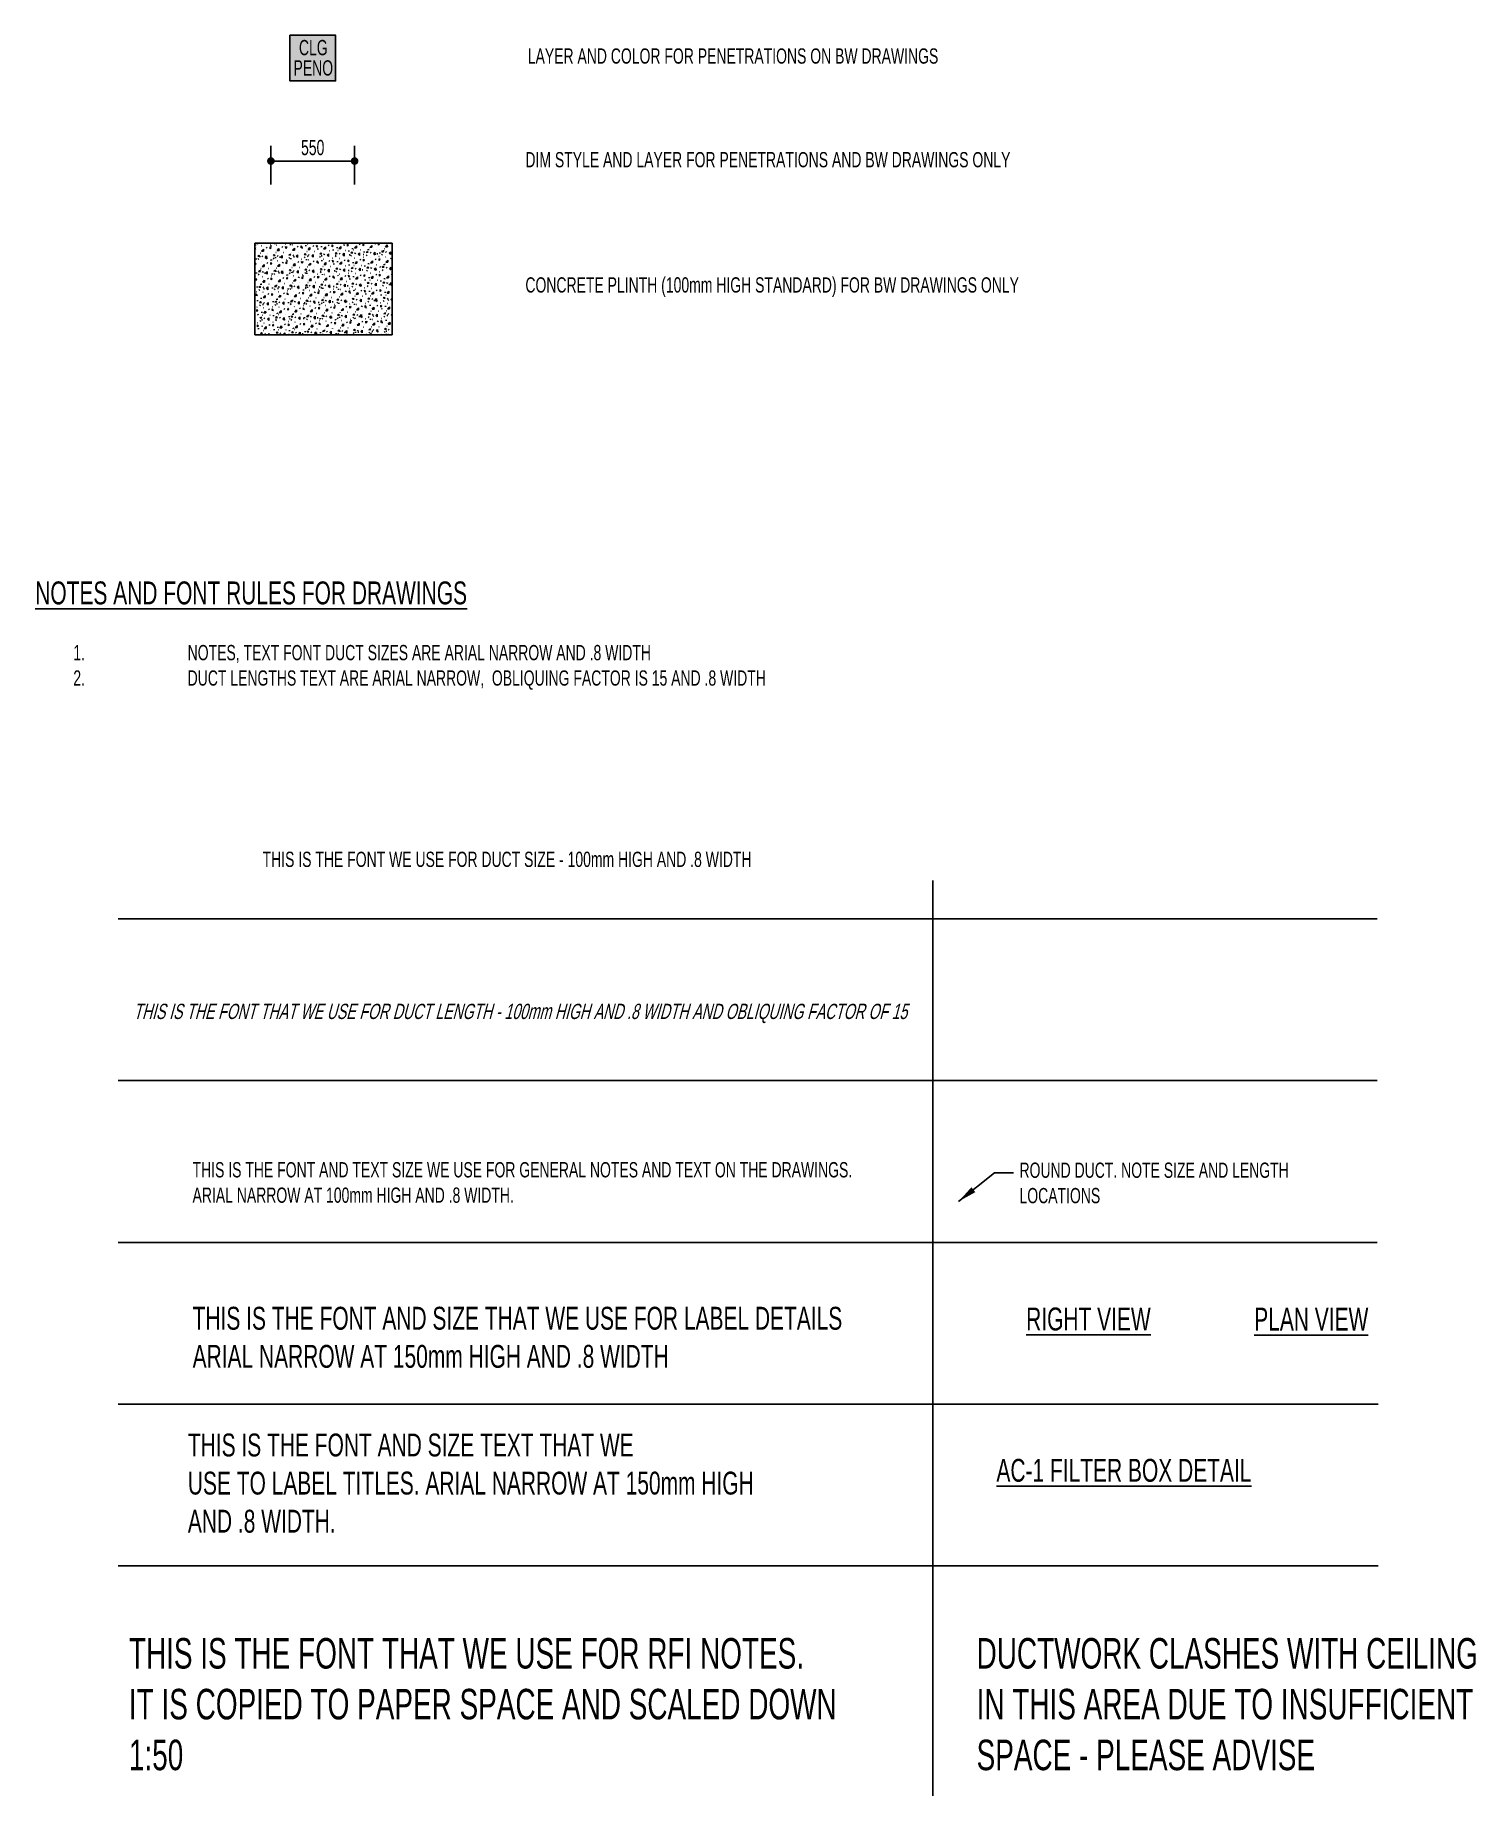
# Model space of a CAD drawing. Header units: millimetres. Extents: x 141 to 153906, y 19826 to 64501.
# Drawn here: x 65503 to 74953, y 24716 to 36269 of the extents above; entities that cross this region are included whole.
import ezdxf
from ezdxf.enums import TextEntityAlignment as Align

# ---------------------------------------------------------------- set-up
doc = ezdxf.new("R2010")
doc.units = ezdxf.units.MM
for name, color, linetype in [('BW-Dim', 54, 'Continuous'), ('BW-PenoClg', 210, 'Continuous'), ('BW-PenoShade', 223, 'Continuous'), ('BW-PenoWall', 210, 'Continuous'), ('BW-Text', 54, 'Continuous'), ('Hvac-Notes', 7, 'Continuous'), ('Hvac-TextLabel1', 7, 'Continuous'), ('Hvac-TextLabel2', 2, 'Continuous'), ('HvacDuctText', 7, 'Continuous'), ('RFI Layer', 240, 'Continuous')]:
    doc.layers.add(name, color=color, linetype=linetype)
doc.styles.add('Arial', font='ARIALN.TTF', dxfattribs={"width": 0.8})
doc.styles.add('Arial Narrow_1', font='ARIALN.TTF', dxfattribs={"height": 250})
doc.styles.add('HVACS', font='ARIALN.TTF', dxfattribs={"width": 0.8})
doc.dimstyles.new('ISO-25', dxfattribs={"dimtxt": 2.5, "dimasz": 2.5, "dimexe": 1.25, "dimexo": 0.625, "dimtad": 1, "dimtxsty": 'Standard', "dimcen": 2.5, "dimadec": 0, "dimazin": 0, "dimtfac": 1, "dimtmove": 0, "dimatfit": 3, "dimfxl": 1, "dimarcsym": 0})
doc.dimstyles.new('Standard 100', dxfattribs={"dimscale": 50, "dimtxt": 2, "dimasz": 1, "dimexe": 2, "dimexo": 0.63, "dimgap": 0.63, "dimtad": 1, "dimdec": 0, "dimrnd": 5, "dimzin": 0, "dimdsep": 46, "dimtxsty": 'Arial', "dimblk": 'DOT', "dimcen": 0.09, "dimclrd": 1, "dimclre": 1, "dimclrt": 256, "dimadec": 0, "dimazin": 0, "dimtfac": 1, "dimtdec": 0, "dimtofl": 0, "dimtmove": 0, "dimatfit": 3, "dimfxl": 1, "dimtolj": 1, "dimtzin": 0, "dimarcsym": 0})

msp = doc.modelspace()

# ---------------------------------------------------------------- texts
at = {"layer": 'BW-Text', "linetype": 'Continuous', "insert": (67327, 36237.3, 100.5), "char_height": 100, "attachment_point": 2, "line_spacing_factor": 0.8, "style": 'HVACS'}
msp.add_mtext_dynamic_manual_height_columns('\\W0.8;CLG \\PPENO\\P', width=5382.733, gutter_width=1, heights=[0], dxfattribs=at)
at = {"layer": 'BW-Text', "char_height": 100, "attachment_point": 1, "style": 'Arial Narrow_1'}
for s, insert in [('\\W0.8;LAYER AND COLOR FOR PENETRATIONS ON BW DRAWINGS\\P', (68733.9, 36182)), ('\\W0.8;DIM STYLE AND LAYER FOR PENETRATIONS AND BW DRAWINGS ONLY', (68718.3, 35501.8)), ('\\W0.8;CONCRETE PLINTH (100mm HIGH STANDARD) FOR BW DRAWINGS ONLY', (68718.3, 34680))]:
    msp.add_mtext_dynamic_manual_height_columns(s, width=5382.733, gutter_width=1, heights=[0], dxfattribs=dict(at, insert=insert))
at = {"layer": 'Hvac-Notes', "char_height": 100, "attachment_point": 1, "style": 'Arial Narrow_1'}
for s, width, insert in [('\\W0.8;THIS IS THE FONT AND TEXT SIZE WE USE FOR GENERAL NOTES AND TEXT ON THE DRAWINGS. ARIAL NARROW AT 100mm HIGH AND .8 WIDTH.', 4458.009, (66534.9, 28874, 100.5)), ('\\W0.8;ROUND DUCT. NOTE SIZE AND LENGTH\\PLOCATIONS', 5382.733, (71959.7, 28871.1, 100.5))]:
    msp.add_mtext_dynamic_manual_height_columns(s, width=width, gutter_width=1, heights=[0], dxfattribs=dict(at, insert=insert))
at = {"layer": 'Hvac-TextLabel1', "char_height": 150, "attachment_point": 1, "style": 'Arial Narrow_1'}
for s, width, insert in [('\\W0.8;THIS IS THE FONT AND SIZE THAT WE USE FOR LABEL DETAILS\\PARIAL NARROW AT 150mm HIGH AND .8 WIDTH', 5382.733, (66535.4, 27924.7, 100.5)), ('\\L\\W0.8;RIGHT VIEW', 1098.574, (72003.3, 27919.8, 100.5)), ('\\L\\W0.8;PLAN VIEW', 1098.574, (73499.5, 27919.1, 100.5))]:
    msp.add_mtext_dynamic_manual_height_columns(s, width=width, gutter_width=1, heights=[0], dxfattribs=dict(at, insert=insert))
at = {"layer": 'Hvac-TextLabel2', "color": 2, "insert": (65502.7, 32684.1, 100.5), "char_height": 250, "attachment_point": 1, "style": 'Arial Narrow_1'}
msp.add_mtext_dynamic_manual_height_columns('{\\L\\H0.6x;\\W0.8;NOTES AND FONT RULES FOR DRAWINGS}\\H0.6x;\\W0.8;\\P\\C3;\\H0.666667x;\\P\\pxi-3,l4t4;1.^INOTES, TEXT FONT DUCT SIZES ARE ARIAL NARROW AND .8 WIDTH\\P2.^IDUCT LENGTHS TEXT ARE ARIAL NARROW,  OBLIQUING FACTOR IS 15 AND .8 WIDTH\\H1.15x;\\P\\pi*,l*,t;', width=10080.055, gutter_width=1, heights=[0], dxfattribs=at)
at = {"layer": 'Hvac-TextLabel2', "char_height": 150, "attachment_point": 1, "style": 'Arial Narrow_1'}
for s, width, insert in [('\\W0.8;THIS IS THE FONT AND SIZE TEXT THAT WE \\PUSE TO LABEL TITLES. ARIAL NARROW AT 150mm HIGH\\PAND .8 WIDTH.', 5076.311, (66504.1, 27093, 100.5)), ('\\L\\W0.8;AC-1 FILTER BOX DETAIL', 3067.629, (71808.4, 26926.9, 100.5))]:
    msp.add_mtext_dynamic_manual_height_columns(s, width=width, gutter_width=1, heights=[0], dxfattribs=dict(at, insert=insert))
at = {"layer": 'HvacDuctText', "style": 'Arial Narrow_1', "width": 0.8}
msp.add_text('THIS IS THE FONT WE USE FOR DUCT SIZE - 100mm HIGH AND .8 WIDTH', height=100, dxfattribs=at).set_placement((68597.9, 30861), align=Align.MIDDLE)
at = {"layer": 'HvacDuctText', "color": 7, "linetype": 'Continuous', "style": 'Arial Narrow_1', "oblique": 15, "width": 0.8}
msp.add_text('THIS IS THE FONT THAT WE USE FOR DUCT LENGTH - 100mm HIGH AND .8 WIDTH AND OBLIQUING FACTOR OF 15', height=100, dxfattribs=at).set_placement((68684.7, 29850.1), align=Align.MIDDLE)
at = {"layer": 'RFI Layer', "char_height": 200, "attachment_point": 1, "style": 'Arial Narrow_1'}
for s, insert in [('\\W0.8;THIS IS THE FONT THAT WE USE FOR RFI NOTES.\\PIT IS COPIED TO PAPER SPACE AND SCALED DOWN\\P1:50', (66117.2, 25751.1, 100.5)), ('\\W0.8;DUCTWORK CLASHES WITH CEILING\\PIN THIS AREA DUE TO INSUFFICIENT\\PSPACE - PLEASE ADVISE', (71678.2, 25751.1, 100.5))]:
    msp.add_mtext_dynamic_manual_height_columns(s, width=5382.733, gutter_width=1, heights=[0], dxfattribs=dict(at, insert=insert))

# ---------------------------------------------------------------- blocks, each defined once
blk = doc.blocks.new('_Dot')
at = {"color": 0, "linetype": 'ByBlock', "lineweight": -2}
blk.add_line((-0.5, 0), (-1, 0), dxfattribs=at)
at = {"color": 0, "linetype": 'ByBlock', "const_width": 0.5}
blk.add_lwpolyline([(-0.25, 0, 1), (0.25, 0, 1)], format="xyb", close=True, dxfattribs=at)
blk = doc.blocks.new('*D123')
at = {"layer": 'BW-Dim', "color": 1, "lineweight": -2, "transparency": 16777216}
for p, q in [((67049, 35288), (67049, 35543)), ((67598, 35288), (67598, 35543)), ((67099, 35443), (67548, 35443))]:
    blk.add_line(p, q, dxfattribs=at)
at = {"layer": 'Defpoints', "color": 0, "transparency": 16777216}
for p in [(67598, 35443), (67049, 35256), (67598, 35256)]:
    blk.add_point(p, dxfattribs=at)
at = {"layer": 'BW-Dim', "color": 1, "lineweight": -2, "transparency": 16777216, "xscale": 50, "yscale": 50, "zscale": 50, "rotation": 180}
blk.add_blockref('_Dot', (67049, 35443), dxfattribs=at)
at = {"layer": 'BW-Dim', "color": 1, "lineweight": -2, "transparency": 16777216, "xscale": 50, "yscale": 50, "zscale": 50}
blk.add_blockref('_Dot', (67598, 35443), dxfattribs=at)
at = {"layer": 'BW-Dim', "transparency": 16777216, "insert": (67323, 35531), "char_height": 100, "attachment_point": 5, "style": 'Arial'}
blk.add_mtext('\\A1;\\W0.8;550', dxfattribs=at)

# ---------------------------------------------------------------- dimensions: what is measured, and where the dimension line sits
at = {"layer": 'BW-Dim'}
dim = msp.add_linear_dim(base=(67597.8, 35442.9), p1=(67048.8, 35256.4), p2=(67597.8, 35256.4), text='\\W0.8;<>', dimstyle='Standard 100', override={"dimgap": 0.75, "dimtmove": 1}, dxfattribs=at)
dim.commit()
dim.dimension.update_dxf_attribs({"geometry": '*D123', "text_midpoint": (67323.3, 35531.5)})

# ---------------------------------------------------------------- hatches: boundary and pattern name
at = {"layer": 'BW-PenoShade', "linetype": 'Continuous'}
msp.add_hatch(color=256, dxfattribs=at).paths.add_polyline_path([(67173.3, 36268.5), (67173.3, 35968.5), (67473.3, 35968.5), (67473.3, 36268.5)])
h = msp.add_hatch(dxfattribs=at)
h.set_pattern_fill('CONCRETE1', color=9, scale=5, angle=92, style=0)
h.set_pattern_definition([(92, (-20129.31, 46651.91), (-105.0839, 97.99232), [12.7, -88.9]), (182, (-20129.31, 46651.91), (-97.99232, -105.0839), [12.7, -88.9]), (227, (-20129.756, 46664.605), (3.54579, -101.53811), [17.96051, -125.72359]), (92, (-20186.87, 46662.61), (-105.0839, 97.99232), [12.7, -88.9]), (137, (-20180.75, 46669.18), (-101.53811, -3.54579), [8.98025, -134.70384]), (227, (-20180.75, 46669.18), (3.54579, -101.53811), [8.98025, -134.70384]), (92, (-20213.59, 46699.8), (-105.0839, 97.99232), [17.96051, -83.63949]), (137, (-20213.585, 46699.8), (-101.53811, -3.54579), [12.7, -130.9841]), (227, (-20214.21, 46717.75), (3.54579, -101.53811), [12.7, -130.9841]), (182, (-20157.13, 46720.83), (-97.99232, -105.0839), [12.7, -88.9]), (137, (-20157.135, 46720.834), (-101.53811, -3.54579), [8.98025, -134.70384]), (227, (-20163.7, 46726.96), (3.54579, -101.53811), [8.98025, -134.70384]), (92, (-20155.14, 46663.72), (-105.0839, 97.99232), [6.35, -85.09]), (92, (-20183.18, 46738.99), (-105.0839, 97.99232), [6.35, -85.09]), (182, (-20194.77, 46706.81), (-97.99232, -105.0839), [6.35, -85.09]), (227, (-20138.1, 46721.5), (3.54579, -101.53811), [8.98025, -134.70384]), (227, (-20206.35, 46674.64), (3.54579, -101.53811), [8.98025, -134.70384]), (137, (-20164.29, 46698.345), (-101.53811, -3.54579), [8.98025, -134.70384]), (182, (-20143.22, 46686.37), (-97.99232, -105.0839), [1.5875, -100.0125]), (182, (-20186.23, 46689.64), (-97.99232, -105.0839), [1.5875, -100.0125]), (182, (-20205.34, 46736.62), (-97.99232, -105.0839), [1.5875, -100.0125]), (182, (-20151.45, 46740.09), (-97.99232, -105.0839), [1.5875, -100.0125])])
h.paths.add_polyline_path([(66943.9, 34903.4), (66943.9, 34303.4), (67843.9, 34303.4), (67843.9, 34903.4)])

# ---------------------------------------------------------------- linework, layer by layer
at = {"layer": 'BW-PenoClg', "linetype": 'Continuous', "flags": 128}
msp.add_lwpolyline([(67173.3, 36268.5), (67173.3, 35968.5), (67473.3, 35968.5), (67473.3, 36268.5), (67173.3, 36268.5)], dxfattribs=at)
at = {"layer": 'BW-PenoWall', "linetype": 'Continuous', "flags": 128}
msp.add_lwpolyline([(66943.9, 34903.4), (66943.9, 34303.4), (67843.9, 34303.4), (67843.9, 34903.4), (66943.9, 34903.4)], dxfattribs=at)
at = {"layer": 'Hvac-Notes'}
for p, q in [((71391.1, 30722.1, 100.5), (71391.1, 24716.2, 100.5)), ((66047.9, 30470.9, 100.5), (74306.9, 30470.9, 100.5)), ((66047.9, 29409.2, 100.5), (74306.9, 29409.2, 100.5)), ((66047.9, 28347.6, 100.5), (74306.9, 28347.6, 100.5)), ((66047.9, 27285.9, 100.5), (74312.8, 27285.9, 100.5)), ((66047.9, 26224.2, 100.5), (74312.8, 26224.2, 100.5))]:
    msp.add_line(p, q, dxfattribs=at)

msp.set_redraw_order([(e.dxf.handle, doc.entitydb.next_handle()) for e in msp.query("TEXT MTEXT ATTDEF DIMENSION ARC_DIMENSION")])  # texts and dimensions are drawn at this point

# ---------------------------------------------------------------- leaders
at = {"layer": 'Hvac-Notes'}
msp.add_leader([(71559.4, 28615.3, 100.5), (71796.2, 28804, 100.5), (71919.2, 28804, 100.5)], dimstyle='ISO-25', override={"dimscale": 50, "dimtad": 0}, dxfattribs=at)

doc.saveas('drawing.dxf')
